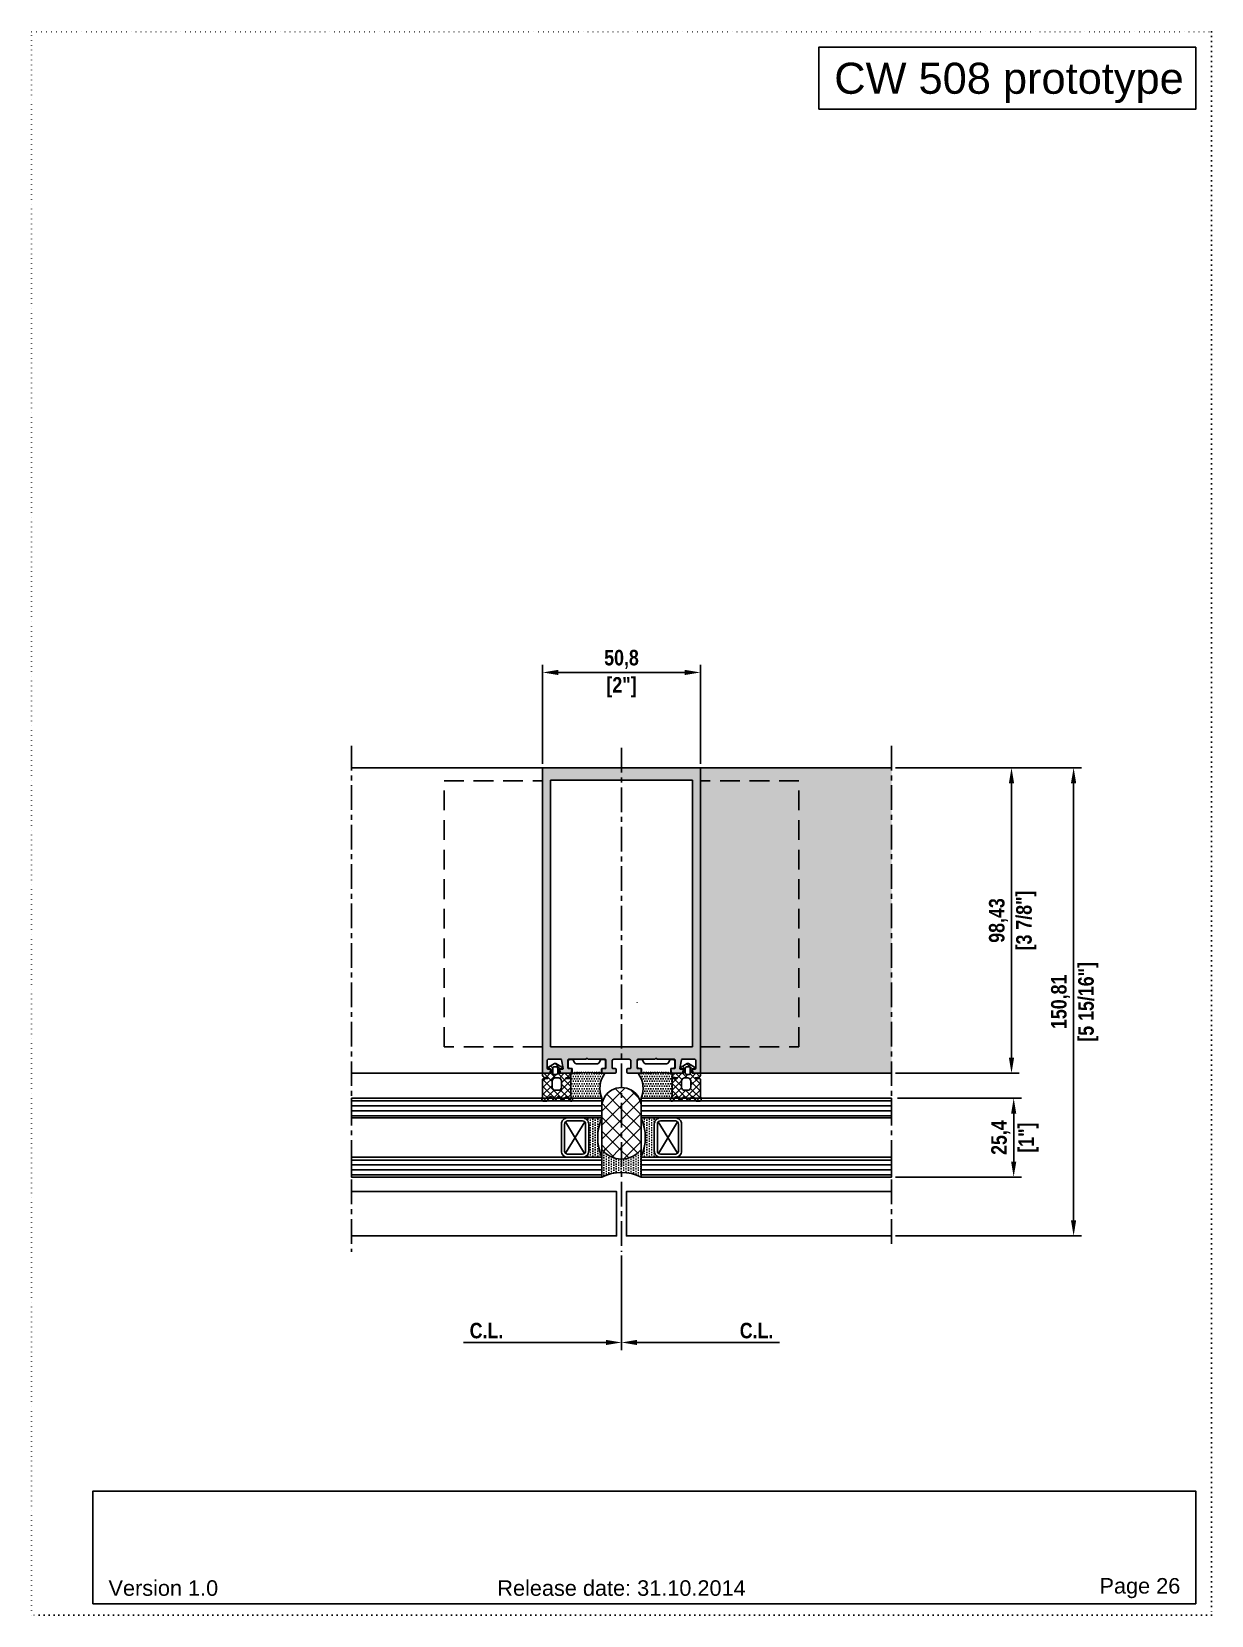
# Model space of a CAD drawing. Header units: millimetres. Extents: x -17234 to -8874, y -2869 to 1211.
# Drawn here: x -11914 to -11534, y -829 to -319 of the extents above; entities that cross this region are included whole.
import ezdxf
from ezdxf.enums import TextEntityAlignment as Align

# ---------------------------------------------------------------- set-up
doc = ezdxf.new("R2010")
doc.units = ezdxf.units.MM
for name, pattern in [('ACAD_ISO07W100', [3, 0, -3]), ('CENTER', [50.8, 31.75, -6.35, 6.35, -6.35]), ('DASHED', [19.05, 12.7, -6.35])]:
    doc.linetypes.add(name, pattern=pattern)
doc.layers.get('Defpoints').update_dxf_attribs({"linetype": 'ACAD_ISO07W100', "true_color": 0x105689})
for name, color, linetype in [('Centerline', 6, 'CENTER'), ('Dim', 5, 'Continuous'), ('Gasket EPDM', 32, 'Continuous'), ('Gasket Silicone', 20, 'Continuous'), ('Glass', 4, 'Continuous'), ('Profile', 1, 'Continuous'), ('Profile View', 9, 'Continuous'), ('Text', 2, 'Continuous')]:
    doc.layers.add(name, color=color, linetype=linetype)
doc.styles.get("Standard").update_dxf_attribs({"font": 'arial.ttf'})
doc.styles.add('TXT', font='techb___.ttf')
doc.dimstyles.new('ISO-25$0', dxfattribs={"dimtxt": 2.5, "dimasz": 2.5, "dimexe": 1.25, "dimexo": 0.625, "dimtad": 1, "dimtxsty": 'TXT', "dimcen": 2.5, "dimclrd": 5, "dimclre": 5, "dimclrt": 2, "dimadec": 0, "dimazin": 0, "dimtfac": 1, "dimtmove": 0, "dimatfit": 3, "dimfxl": 1, "dimarcsym": 0})
pattern_1 = [(0, (-3319.3717, -686.62335), (0.396875, 0.79375), [0, -0.79375])]

msp = doc.modelspace()

# ---------------------------------------------------------------- texts
at = {"layer": 'Text', "color": 1, "ltscale": 0.5}
msp.add_text('CW 508 prototype ', height=10, dxfattribs=at).set_placement((-11539.331, -329.239), align=Align.TOP_RIGHT)
at = {"layer": 'Text', "color": 1, "ltscale": 0.5, "char_height": 5}
for s, width, insert, attachment_point in [('Version 1.0', 35.05, (-11889.578, -820.489), 4), ('Release date: 31.10.2014', 79.71576, (-11724.331, -820.489), 5), ('Page 26', 25.75259, (-11544.331, -820.489), 6)]:
    msp.add_mtext_dynamic_manual_height_columns(s, width=width, gutter_width=12.5, heights=[0], dxfattribs=dict(at, insert=insert, attachment_point=attachment_point))

# ---------------------------------------------------------------- blocks, each defined once
blk = doc.blocks.new('*U102')
at = {"layer": 'Glass', "ltscale": 0.5}
h = blk.add_hatch(dxfattribs=at)
h.set_pattern_fill('ANSI31', color=5, scale=0.5, angle=45)
h.set_pattern_definition([(90, (0, 5.65), (-1.5875, 3e-16), [])])
h.paths.add_polyline_path([(0, 80.65), (6.35, 80.65), (6.35, 0), (0, 0)])
h.paths.add_polyline_path([(25.4, 0), (19.05, 0), (19.05, 80.65), (25.4, 80.65)])
at = {"layer": 'Glass'}
h = blk.add_hatch(dxfattribs=at)
h.set_pattern_fill('DOTS', color=9, scale=0.5)
h.set_pattern_definition([(0, (-1613.78865, -1630.7913), (0.396875, 0.79375), [0, -0.79375])])
h.paths.add_polyline_path([(17.05, 4.2), (8.35, 4.2, -0.414214), (6.35, 6.2), (6.35, 0, -0.20587), (19.05, 0), (19.05, 6.2, -0.414214)])
at = {"layer": 'Defpoints', "linetype": 'ByBlock', "ltscale": 0.5}
for points in [[(0, 80.65), (6.35, 80.65), (6.35, 0), (0, 0)], [(25.4, 0), (19.05, 0), (19.05, 80.65), (25.4, 80.65)]]:
    blk.add_lwpolyline(points, close=True, dxfattribs=at)
at = {"layer": 'Glass'}
for points in [[(0, 80.65), (0, 0), (6.35, 0), (6.35, 80.65)], [(19.05, 80.65), (19.05, 0), (25.4, 0), (25.4, 80.65)]]:
    blk.add_lwpolyline(points, dxfattribs=at)
at = {"layer": 'Glass', "color": 3}
for points in [[(19.05, 6.2), (19.05, 11, 0.414214), (17.05, 13), (8.35, 13, 0.414214), (6.35, 11), (6.35, 6.2, 0.414214), (8.35, 4.2), (17.05, 4.2, 0.414214)], [(18.05, 6.2), (18.05, 11, 0.414214), (17.05, 12), (8.35, 12, 0.414214), (7.35, 11), (7.35, 6.2, 0.414214), (8.35, 5.2), (17.05, 5.2, 0.414214)]]:
    blk.add_lwpolyline(points, format="xyb", close=True, dxfattribs=at)
at = {"layer": 'Glass', "color": 9}
for points in [[(7.64, 5.49), (17.76, 11.71)], [(7.64, 11.71), (17.86, 5.62)]]:
    blk.add_lwpolyline(points, dxfattribs=at)
blk.add_lwpolyline([(6.35, 0, -0.20587), (19.05, 0), (19.05, 6.2, -0.414214), (17.05, 4.2), (8.35, 4.2, -0.414214), (6.35, 6.2)], format="xyb", close=True, dxfattribs=at)
blk = doc.blocks.new('*D75')
at = {"layer": 'Defpoints', "color": 0, "transparency": 16777216}
for p in [(-11637.33, -556.26), (-11598.7, -556.26), (-11637.33, -654.69)]:
    blk.add_point(p, dxfattribs=at)
at = {"layer": 'Dim', "color": 5, "lineweight": -2, "transparency": 16777216}
for p, q in [((-11636.08, -556.26), (-11596.2, -556.26)), ((-11598.7, -649.69), (-11598.7, -561.26)), ((-11636.08, -654.69), (-11596.2, -654.69))]:
    blk.add_line(p, q, dxfattribs=at)
at = {"layer": 'Dim', "color": 5, "transparency": 16777216}
for points in [[(-11599.53, -561.26), (-11597.86, -561.26), (-11598.7, -556.26)], [(-11599.53, -649.69), (-11597.86, -649.69), (-11598.7, -654.69)]]:
    blk.add_solid(points, dxfattribs=at)
at = {"layer": 'Dim', "color": 2, "transparency": 16777216, "char_height": 5, "attachment_point": 5, "rotation": 90, "style": 'TXT'}
for s, insert in [('[3 7/8"]', (-11593.95, -605.47)), ('98,43', (-11602.9, -605.47))]:
    blk.add_mtext(s, dxfattribs=dict(at, insert=insert))
blk = doc.blocks.new('*D76')
at = {"layer": 'Defpoints', "color": 0, "transparency": 16777216}
for p in [(-11637.33, -556.26), (-11578.7, -556.26), (-11637.33, -707.07)]:
    blk.add_point(p, dxfattribs=at)
at = {"layer": 'Dim', "color": 5, "lineweight": -2, "transparency": 16777216}
for p, q in [((-11636.08, -556.26), (-11576.2, -556.26)), ((-11578.7, -702.07), (-11578.7, -561.26)), ((-11636.08, -707.07), (-11576.2, -707.07))]:
    blk.add_line(p, q, dxfattribs=at)
at = {"layer": 'Dim', "color": 5, "transparency": 16777216}
for points in [[(-11579.54, -561.26), (-11577.87, -561.26), (-11578.7, -556.26)], [(-11579.54, -702.07), (-11577.87, -702.07), (-11578.7, -707.07)]]:
    blk.add_solid(points, dxfattribs=at)
at = {"layer": 'Dim', "color": 2, "transparency": 16777216, "char_height": 5, "attachment_point": 5, "rotation": 90, "style": 'TXT'}
for s, insert in [('[5 15/16"]', (-11573.96, -631.67)), ('150,81', (-11582.9, -631.67))]:
    blk.add_mtext(s, dxfattribs=dict(at, insert=insert))
blk = doc.blocks.new('*D79')
at = {"layer": 'Defpoints', "color": 0, "ltscale": 0.5, "transparency": 16777216}
for p in [(-11811.33, -712.16), (-11724.33, -712.16), (-11811.33, -741.36)]:
    blk.add_point(p, dxfattribs=at)
at = {"layer": 'Dim', "color": 5, "lineweight": -2, "ltscale": 0.5, "transparency": 16777216}
for p, q in [((-11724.33, -713.41), (-11724.33, -743.86)), ((-11729.33, -741.36), (-11775.2, -741.36))]:
    blk.add_line(p, q, dxfattribs=at)
at = {"layer": 'Dim', "color": 5, "ltscale": 0.5, "transparency": 16777216}
blk.add_solid([(-11729.33, -740.53), (-11729.33, -742.2), (-11724.33, -741.36)], dxfattribs=at)
at = {"layer": 'Dim', "color": 2, "ltscale": 0.5, "transparency": 16777216, "insert": (-11767.83, -737.57), "char_height": 5, "attachment_point": 5, "style": 'TXT'}
blk.add_mtext('C.L.', dxfattribs=at)
blk = doc.blocks.new('*D77')
at = {"layer": 'Defpoints', "color": 0, "ltscale": 0.5, "transparency": 16777216}
for p in [(-11724.33, -712.16), (-11637.33, -712.16), (-11637.33, -741.36)]:
    blk.add_point(p, dxfattribs=at)
at = {"layer": 'Dim', "color": 5, "lineweight": -2, "ltscale": 0.5, "transparency": 16777216}
for p, q in [((-11724.33, -713.41), (-11724.33, -743.86)), ((-11719.33, -741.36), (-11673.46, -741.36))]:
    blk.add_line(p, q, dxfattribs=at)
at = {"layer": 'Dim', "color": 5, "ltscale": 0.5, "transparency": 16777216}
blk.add_solid([(-11719.33, -740.53), (-11719.33, -742.2), (-11724.33, -741.36)], dxfattribs=at)
at = {"layer": 'Dim', "color": 2, "ltscale": 0.5, "transparency": 16777216, "insert": (-11680.83, -737.57), "char_height": 5, "attachment_point": 5, "style": 'TXT'}
blk.add_mtext('C.L.', dxfattribs=at)
blk = doc.blocks.new('*D80')
at = {"layer": 'Defpoints', "color": 0, "transparency": 16777216}
for p in [(-11636.63, -662.69), (-11637.33, -688.09), (-11598, -688.09)]:
    blk.add_point(p, dxfattribs=at)
at = {"layer": 'Dim', "color": 5, "lineweight": -2, "transparency": 16777216}
for p, q in [((-11635.38, -662.69), (-11595.5, -662.69)), ((-11598, -667.69), (-11598, -683.09)), ((-11636.08, -688.09), (-11595.5, -688.09))]:
    blk.add_line(p, q, dxfattribs=at)
at = {"layer": 'Dim', "color": 5, "transparency": 16777216}
for points in [[(-11598.83, -667.69), (-11597.16, -667.69), (-11598, -662.69)], [(-11598.83, -683.09), (-11597.16, -683.09), (-11598, -688.09)]]:
    blk.add_solid(points, dxfattribs=at)
at = {"layer": 'Dim', "color": 2, "transparency": 16777216, "char_height": 5, "attachment_point": 5, "rotation": 90, "style": 'TXT'}
for s, insert in [('25,4', (-11602.18, -675.39)), ('[1"]', (-11593.25, -675.39))]:
    blk.add_mtext(s, dxfattribs=dict(at, insert=insert))
blk = doc.blocks.new('*D78')
at = {"layer": 'Defpoints', "color": 0, "transparency": 16777216}
for p in [(-11698.93, -525.59), (-11749.73, -556.26), (-11698.93, -556.26)]:
    blk.add_point(p, dxfattribs=at)
at = {"layer": 'Dim', "color": 5, "lineweight": -2, "transparency": 16777216}
for p, q in [((-11749.73, -555.01), (-11749.73, -523.09)), ((-11698.93, -555.01), (-11698.93, -523.09)), ((-11744.73, -525.59), (-11703.93, -525.59))]:
    blk.add_line(p, q, dxfattribs=at)
at = {"layer": 'Dim', "color": 5, "transparency": 16777216}
for points in [[(-11744.73, -524.76), (-11744.73, -526.42), (-11749.73, -525.59)], [(-11703.93, -524.76), (-11703.93, -526.42), (-11698.93, -525.59)]]:
    blk.add_solid(points, dxfattribs=at)
at = {"layer": 'Dim', "color": 2, "transparency": 16777216, "char_height": 5, "attachment_point": 5, "style": 'TXT'}
for s, insert in [('50,8', (-11724.33, -521.39)), ('[2"]', (-11724.33, -530.34))]:
    blk.add_mtext(s, dxfattribs=dict(at, insert=insert))
blk = doc.blocks.new('GG - 02')
at = {"layer": 'Gasket EPDM', "ltscale": 0.5}
h = blk.add_hatch(dxfattribs=at)
h.set_pattern_fill('ANSI37', color=5, scale=0.5, style=0)
h.set_pattern_definition([(45, (16923.136, 516.2586), (-1.12253202, 1.12253202), []), (135, (16923.136, 516.2586), (-1.12253202, -1.12253202), [])])
edge = h.paths.add_edge_path(flags=16)
edge.add_arc((-2.46, -4.83), 1, -90, 0, ccw=False)
edge.add_line((-2.46, -5.83), (-4.47, -5.83))
edge.add_arc((-4.47, -4.83), 1, 180, 270, ccw=False)
edge.add_line((-5.47, -4.83), (-5.47, -3.8))
edge.add_arc((-4.47, -3.8), 1, 90, 180, ccw=False)
edge.add_line((-4.47, -2.8), (-2.46, -2.8))
edge.add_arc((-2.46, -3.8), 1, 0, 90, ccw=False)
edge.add_line((-1.46, -3.8), (-1.46, -4.83))
edge = h.paths.add_edge_path()
edge.add_arc((-8, -7.46), 0.5, 300, 420)
edge.add_line((-7.75, -7.03), (-8.48, -6.6))
edge.add_arc((-8.23, -6.17), 0.5, 120, 240, ccw=False)
edge.add_line((-8.48, -5.74), (-7.75, -5.31))
edge.add_arc((-8, -4.88), 0.5, 300, 420)
edge.add_line((-7.75, -4.45), (-8.48, -4.03))
edge.add_arc((-8.23, -3.59), 0.5, 120, 240, ccw=False)
edge.add_line((-8.48, -3.16), (-7.75, -2.74))
edge.add_arc((-8, -2.3), 0.5, 300, 420)
edge.add_line((-7.75, -1.87), (-8.87, -1.22))
edge.add_arc((-8.75, -1), 0.25, 180, 240, ccw=False)
edge.add_line((-9, -1), (-9, 0))
edge.add_arc((-8.5, 0), 0.5, 75, 180, ccw=False)
edge.add_line((-8.37, 0.48), (-7.53, 0.26))
edge.add_arc((-7.47, 0.5), 0.25, 255, 270)
edge.add_line((-7.47, 0.25), (-1.91, 0.25))
edge.add_arc((-1.91, 0), 0.25, 0, 90, ccw=False)
edge.add_line((-1.66, 0), (-1.66, -1.36))
edge.add_arc((-1.56, -1.36), 0.1, 180, 350)
edge.add_line((-1.46, -1.37), (-1.24, -0.16))
edge.add_arc((-0.75, -0.25), 0.5, 90, 170, ccw=False)
edge.add_line((-0.75, 0.25), (-0.25, 0.25))
edge.add_arc((-0.25, 0), 0.25, 0, 90, ccw=False)
edge.add_line((0, 0), (0, -2.25))
edge.add_arc((0.25, -2.25), 0.25, 180, 270)
edge.add_line((0.25, -2.5), (1.2, -2.5))
edge.add_arc((1.2, -2.24), 0.258, 269.7084, 358.2435)
edge.add_line((1.46, -2.25), (1.46, -1.8))
edge.add_arc((1.76, -1.8), 0.3, 30, 180, ccw=False)
edge.add_line((2.02, -1.65), (3.12, -3.55))
edge.add_arc((2.69, -3.8), 0.5, -30, 30, ccw=False)
edge.add_line((3.12, -4.05), (2.02, -5.95))
edge.add_arc((1.76, -5.8), 0.3, 180, 330, ccw=False)
edge.add_line((1.46, -5.8), (1.46, -5.35))
edge.add_arc((1.2, -5.36), 0.258, 1.7565, 90.2916)
edge.add_line((1.2, -5.1), (0.25, -5.1))
edge.add_arc((0.25, -5.35), 0.25, 90, 180)
edge.add_line((0, -5.35), (0, -8.63))
edge.add_arc((-0.25, -8.63), 0.25, -90, 0, ccw=False)
edge.add_line((-0.25, -8.88), (-0.75, -8.88))
edge.add_arc((-0.75, -8.38), 0.5, 190, 270, ccw=False)
edge.add_line((-1.24, -8.46), (-1.46, -7.25))
edge.add_arc((-1.56, -7.27), 0.1, 10, 180)
edge.add_line((-1.66, -7.27), (-1.66, -8.63))
edge.add_arc((-1.91, -8.63), 0.25, -90, 0, ccw=False)
edge.add_line((-1.91, -8.88), (-7.32, -8.88))
edge.add_arc((-7.32, -9.38), 0.5, 90, 120)
edge.add_line((-7.57, -8.94), (-8.25, -9.33))
edge.add_arc((-8.5, -8.9), 0.5, 120, 300, ccw=False)
edge.add_line((-8.75, -8.47), (-7.75, -7.89))
edge = h.paths.add_edge_path(flags=16)
edge.add_arc((1.62, -4.1), 0.5, -90, 0, ccw=False)
edge.add_line((1.62, -4.6), (0.11, -4.6))
edge.add_arc((0.11, -4.1), 0.5, 180, 270, ccw=False)
edge.add_line((-0.39, -4.1), (-0.39, -3.5))
edge.add_arc((0.11, -3.5), 0.5, 90, 180, ccw=False)
edge.add_line((0.11, -3), (1.62, -3))
edge.add_arc((1.62, -3.5), 0.5, 0, 90, ccw=False)
edge.add_line((2.12, -3.5), (2.12, -4.1))
for points in [[(-7.75, -7.89, 0.57735), (-7.75, -7.03), (-8.48, -6.6, -0.57735), (-8.48, -5.74), (-7.75, -5.31, 0.57735), (-7.75, -4.45), (-8.48, -4.03, -0.57735), (-8.48, -3.16), (-7.75, -2.74, 0.57735), (-7.75, -1.87), (-8.87, -1.22, -0.267949), (-9, -1), (-9, 0), (-9, 0, -0.493145), (-8.37, 0.48), (-7.53, 0.26, 0.065543), (-7.47, 0.25), (-1.91, 0.25, -0.414214), (-1.66, 0), (-1.66, -1.36, 0.916331), (-1.46, -1.37), (-1.24, -0.16, -0.36397), (-0.75, 0.25), (-0.25, 0.25, -0.414214), (0, 0), (0, -2.25, 0.414214), (0.25, -2.5), (1.2, -2.5, 0.406745), (1.46, -2.25), (1.46, -1.8, -0.767327), (2.02, -1.65), (3.12, -3.55, -0.267949), (3.12, -4.05), (2.02, -5.95, -0.767327), (1.46, -5.8), (1.46, -5.35, 0.406745), (1.2, -5.1), (0.25, -5.1, 0.414214), (0, -5.35), (0, -8.63, -0.414214), (-0.25, -8.88), (-0.75, -8.88, -0.36397), (-1.24, -8.46), (-1.46, -7.25, 0.916331), (-1.66, -7.27), (-1.66, -8.63, -0.414214), (-1.91, -8.88), (-7.32, -8.88, 0.131652), (-7.57, -8.94), (-8.25, -9.33, -1), (-8.75, -8.47), (-8.75, -8.47)], [(-1.46, -4.83, -0.414214), (-2.46, -5.83), (-4.47, -5.83, -0.414214), (-5.47, -4.83), (-5.47, -3.8, -0.414214), (-4.47, -2.8), (-2.46, -2.8, -0.414214), (-1.46, -3.8)], [(2.12, -4.1, -0.414214), (1.62, -4.6), (0.11, -4.6, -0.414214), (-0.39, -4.1), (-0.39, -3.5, -0.414214), (0.11, -3), (1.62, -3, -0.414214), (2.12, -3.5)]]:
    blk.add_lwpolyline(points, format="xyb", close=True, dxfattribs=at)

# ---------------------------------------------------------------- dimensions: what is measured, and where the dimension line sits
at = {"layer": 'Dim'}
dim = msp.add_linear_dim(base=(-11698.931, -525.59), p1=(-11749.731, -556.261), p2=(-11698.931, -556.261), dimstyle='ISO-25$0', override={"dimscale": 2, "dimpost": '\\X'}, dxfattribs=at)
dim.commit()
dim.dimension.update_dxf_attribs({"geometry": '*D78', "text_midpoint": (-11724.331, -525.59)})
for base, p1, p2, picture, middle in [((-11598.695063907, -556.260684122), (-11637.330557101, -654.685684122), (-11637.330557101, -556.260684122), '*D75', (-11598.695063907, -605.473184122)), ((-11578.703, -556.261), (-11637.331, -707.073), (-11637.331, -556.261), '*D76', (-11578.703, -631.667)), ((-11597.995, -688.086), (-11636.631, -662.686), (-11637.331, -688.086), '*D80', (-11597.995, -675.386))]:
    dim = msp.add_linear_dim(base=base, p1=p1, p2=p2, angle=90, dimstyle='ISO-25$0', override={"dimscale": 2, "dimpost": '\\X'}, dxfattribs=at)
    dim.commit()
    dim.dimension.update_dxf_attribs({"geometry": picture, "text_midpoint": middle})
at = {"layer": 'Dim', "ltscale": 0.5}
for base, p2, picture, middle in [((-11811.331, -741.364), (-11811.331, -712.161), '*D79', (-11767.831, -737.567)), ((-11637.331, -741.364), (-11637.331, -712.161), '*D77', (-11680.831, -737.567))]:
    dim = msp.add_linear_dim(base=base, p1=(-11724.331, -712.161), p2=p2, angle=180, text='C.L.', dimstyle='ISO-25$0', override={"dimscale": 2, "dimpost": '\\X', "dimse2": 1, "dimsd2": 1}, dxfattribs=at)
    dim.commit()
    dim.dimension.update_dxf_attribs({"geometry": picture, "text_midpoint": middle})

# ---------------------------------------------------------------- hatches: boundary and pattern name
at = {"layer": 'Gasket Silicone', "ltscale": 0.5}
h = msp.add_hatch(color=1, dxfattribs=at)
h.dxf.hatch_style = 1
edge = h.paths.add_edge_path()
edge.add_line((-11717.981, -654.436), (-11717.981, -653.436))
edge.add_arc((-11718.231, -653.436), 0.25, 0, 90)
edge.add_line((-11718.231, -653.186), (-11719.081, -653.186))
edge.add_arc((-11719.081, -652.936), 0.25, 180, 270, ccw=False)
edge.add_line((-11719.331, -652.936), (-11719.331, -650.436))
edge.add_arc((-11719.081, -650.436), 0.25, 90, 180, ccw=False)
edge.add_line((-11719.081, -650.186), (-11713.572, -650.186))
edge.add_arc((-11713.572, -649.936), 0.25, 269.99321, 270.00677)
edge.add_line((-11713.572, -650.186), (-11713.218, -649.832))
edge.add_line((-11713.218, -649.832), (-11712.864, -650.186))
edge.add_line((-11712.864, -650.186), (-11707.281, -650.186))
edge.add_arc((-11707.281, -650.436), 0.25, 0, 90, ccw=False)
edge.add_line((-11707.031, -650.436), (-11707.031, -652.936))
edge.add_arc((-11707.281, -652.936), 0.25, -90, 0, ccw=False)
edge.add_line((-11707.281, -653.186), (-11708.234, -653.186))
edge.add_arc((-11708.234, -653.436), 0.25, 90.00004, 194.99997)
edge.add_line((-11708.476, -653.5), (-11708.208, -654.5))
edge.add_arc((-11707.966, -654.436), 0.25, 194.99997, 232.5)
edge.add_arc((-11707.966, -654.436), 0.25, 232.5, 270)
edge.add_line((-11707.966, -654.686), (-11704.945, -654.686))
edge.add_arc((-11704.945, -654.436), 0.25, 270, 345)
edge.add_line((-11704.703, -654.5), (-11704.489, -653.7))
edge.add_arc((-11704.731, -653.636), 0.25, 345, 450)
edge.add_line((-11704.731, -653.386), (-11705.281, -653.386))
edge.add_arc((-11705.281, -653.136), 0.25, 170, 270, ccw=False)
edge.add_line((-11705.527, -653.092), (-11705.051, -650.392))
edge.add_arc((-11704.804, -650.436), 0.25, 90, 170, ccw=False)
edge.add_line((-11704.804, -650.186), (-11700.681, -650.186))
edge.add_arc((-11700.681, -650.436), 0.25, 0, 90, ccw=False)
edge.add_line((-11700.431, -650.436), (-11700.431, -653.136))
edge.add_arc((-11700.681, -653.136), 0.25, 270, 360, ccw=False)
edge.add_line((-11700.681, -653.386), (-11701.231, -653.386))
edge.add_arc((-11701.231, -653.636), 0.25, 90, 195)
edge.add_line((-11701.472, -653.7), (-11701.258, -654.5))
edge.add_arc((-11701.016, -654.436), 0.25, 195, 270)
edge.add_line((-11701.016, -654.686), (-11699.181, -654.686))
edge.add_arc((-11699.181, -654.436), 0.25, 270, 360)
edge.add_line((-11698.931, -654.436), (-11698.931, -556.511))
edge.add_arc((-11699.181, -556.511), 0.25, 0, 90)
edge.add_line((-11699.181, -556.261), (-11749.481, -556.261))
edge.add_arc((-11749.481, -556.511), 0.25, 90, 180)
edge.add_line((-11749.731, -556.511), (-11749.731, -654.436))
edge.add_arc((-11749.481, -654.436), 0.25, 180, 270)
edge.add_line((-11749.481, -654.686), (-11747.645, -654.686))
edge.add_arc((-11747.645, -654.436), 0.25, 270, 345)
edge.add_line((-11747.403, -654.5), (-11747.189, -653.7))
edge.add_arc((-11747.431, -653.636), 0.25, 345, 450)
edge.add_line((-11747.431, -653.386), (-11747.981, -653.386))
edge.add_arc((-11747.981, -653.136), 0.25, 180, 270, ccw=False)
edge.add_line((-11748.231, -653.136), (-11748.231, -650.436))
edge.add_arc((-11747.981, -650.436), 0.25, 90, 180, ccw=False)
edge.add_line((-11747.981, -650.186), (-11743.857, -650.186))
edge.add_arc((-11743.857, -650.436), 0.25, 10, 90, ccw=False)
edge.add_line((-11743.61, -650.392), (-11743.134, -653.092))
edge.add_arc((-11743.381, -653.136), 0.25, -90, 10, ccw=False)
edge.add_line((-11743.381, -653.386), (-11743.931, -653.386))
edge.add_arc((-11743.931, -653.636), 0.25, 90, 195)
edge.add_line((-11744.172, -653.7), (-11743.958, -654.5))
edge.add_arc((-11743.716, -654.436), 0.25, 195, 270)
edge.add_line((-11743.716, -654.686), (-11740.795, -654.686))
edge.add_arc((-11740.795, -654.436), 0.25, 270, 345.00113)
edge.add_line((-11740.553, -654.5), (-11740.286, -653.5))
edge.add_arc((-11740.527, -653.436), 0.25, 345.00117, 449.99997)
edge.add_line((-11740.527, -653.186), (-11741.381, -653.186))
edge.add_arc((-11741.381, -652.936), 0.25, 225, 269.99997, ccw=False)
edge.add_arc((-11741.381, -652.936), 0.25, 180, 225, ccw=False)
edge.add_line((-11741.631, -652.936), (-11741.631, -650.436))
edge.add_arc((-11741.381, -650.436), 0.25, 90, 180, ccw=False)
edge.add_line((-11741.381, -650.186), (-11735.797, -650.186))
edge.add_line((-11735.797, -650.186), (-11735.443, -649.832))
edge.add_line((-11735.443, -649.832), (-11735.09, -650.186))
edge.add_arc((-11735.09, -649.936), 0.25, 269.98645, 270)
edge.add_line((-11735.09, -650.186), (-11729.581, -650.186))
edge.add_arc((-11729.581, -650.436), 0.25, 0, 90, ccw=False)
edge.add_line((-11729.331, -650.436), (-11729.331, -652.936))
edge.add_arc((-11729.581, -652.936), 0.25, -90, 0, ccw=False)
edge.add_line((-11729.581, -653.186), (-11730.431, -653.186))
edge.add_arc((-11730.431, -653.436), 0.25, 90, 180)
edge.add_line((-11730.681, -653.436), (-11730.681, -654.436))
edge.add_arc((-11730.431, -654.436), 0.25, 180, 270)
edge.add_line((-11730.431, -654.686), (-11726.514, -654.686))
edge.add_arc((-11726.514, -654.186), 0.5, 270, 360)
edge.add_line((-11726.014, -654.186), (-11726.014, -653.436))
edge.add_arc((-11726.264, -653.436), 0.25, 0, 90)
edge.add_line((-11726.264, -653.186), (-11727.081, -653.186))
edge.add_arc((-11727.081, -652.936), 0.25, 180, 270, ccw=False)
edge.add_line((-11727.331, -652.936), (-11727.331, -650.686))
edge.add_arc((-11726.831, -650.686), 0.5, 90, 180, ccw=False)
edge.add_line((-11726.831, -650.186), (-11721.831, -650.186))
edge.add_arc((-11721.831, -650.686), 0.5, 0, 90, ccw=False)
edge.add_line((-11721.331, -650.686), (-11721.331, -652.936))
edge.add_arc((-11721.581, -652.936), 0.25, -90, 0, ccw=False)
edge.add_line((-11721.581, -653.186), (-11722.397, -653.186))
edge.add_arc((-11722.397, -653.436), 0.25, 90, 180)
edge.add_line((-11722.647, -653.436), (-11722.647, -654.186))
edge.add_arc((-11722.147, -654.186), 0.5, 180, 270)
edge.add_line((-11722.147, -654.686), (-11718.231, -654.686))
edge.add_arc((-11718.231, -654.436), 0.25, 270, 360)
edge = h.paths.add_edge_path(flags=16)
edge.add_arc((-11701.681, -645.936), 0.25, 270, 360)
edge.add_line((-11701.431, -645.936), (-11701.431, -560.511))
edge.add_arc((-11701.681, -560.511), 0.25, 0, 90)
edge.add_line((-11701.681, -560.261), (-11746.981, -560.261))
edge.add_arc((-11746.981, -560.511), 0.25, 90, 180)
edge.add_line((-11747.231, -560.511), (-11747.231, -645.936))
edge.add_arc((-11746.981, -645.936), 0.25, 180, 270)
edge.add_line((-11746.981, -646.186), (-11701.681, -646.186))
edge = h.paths.add_edge_path()
edge.add_line((-11637.331, -654.686), (-11698.931, -654.686))
edge.add_line((-11698.931, -654.686), (-11698.931, -556.261))
edge.add_line((-11698.931, -556.261), (-11637.331, -556.261))
h = msp.add_hatch(dxfattribs=at)
h.set_pattern_fill('DOTS', color=256, scale=0.5)
h.set_pattern_definition(pattern_1)
edge = h.paths.add_edge_path()
edge.add_line((-11735.491, -654.686), (-11735.844, -654.332))
edge.add_line((-11735.844, -654.332), (-11736.198, -654.686))
edge.add_line((-11736.198, -654.686), (-11736.552, -654.332))
edge.add_line((-11736.552, -654.332), (-11736.905, -654.686))
edge.add_line((-11736.905, -654.686), (-11737.259, -654.332))
edge.add_line((-11737.259, -654.332), (-11737.612, -654.686))
edge.add_line((-11737.612, -654.686), (-11737.966, -654.332))
edge.add_line((-11737.966, -654.332), (-11738.319, -654.686))
edge.add_line((-11738.319, -654.686), (-11738.673, -654.332))
edge.add_line((-11738.673, -654.332), (-11739.026, -654.686))
edge.add_line((-11739.026, -654.686), (-11739.38, -654.332))
edge.add_line((-11739.38, -654.332), (-11739.734, -654.686))
edge.add_line((-11739.734, -654.686), (-11739.951, -654.686))
edge.add_line((-11739.951, -654.686), (-11740.853, -654.686))
edge.add_arc((-11740.853, -654.936), 0.25, 0, 90, ccw=False)
edge.add_line((-11740.603, -654.936), (-11740.603, -662.009))
edge.add_arc((-11740.103, -662.009), 0.5, 180, 210)
edge.add_line((-11740.536, -662.259), (-11740.29, -662.686))
edge.add_line((-11740.29, -662.686), (-11730.68, -662.686))
edge.add_arc((-11723.005, -659.554), 8.289, 144.03485, 202.19769, ccw=False)
edge.add_line((-11729.714, -654.686), (-11731.248, -654.686))
edge.add_line((-11731.248, -654.686), (-11731.602, -654.332))
edge.add_line((-11731.602, -654.332), (-11731.955, -654.686))
edge.add_line((-11731.955, -654.686), (-11732.309, -654.332))
edge.add_line((-11732.309, -654.332), (-11732.662, -654.686))
edge.add_line((-11732.662, -654.686), (-11733.016, -654.332))
edge.add_line((-11733.016, -654.332), (-11733.37, -654.686))
edge.add_line((-11733.37, -654.686), (-11733.723, -654.332))
edge.add_line((-11733.723, -654.332), (-11734.077, -654.686))
edge.add_line((-11734.077, -654.686), (-11734.43, -654.332))
edge.add_line((-11734.43, -654.332), (-11734.784, -654.686))
edge.add_line((-11734.784, -654.686), (-11735.137, -654.332))
edge.add_line((-11735.137, -654.332), (-11735.491, -654.686))
h = msp.add_hatch(dxfattribs=at)
h.set_pattern_fill('DOTS', color=256, scale=0.5)
h.set_pattern_definition(pattern_1)
edge = h.paths.add_edge_path()
edge.add_line((-11713.17, -654.686), (-11712.817, -654.332))
edge.add_line((-11712.817, -654.332), (-11712.463, -654.686))
edge.add_line((-11712.463, -654.686), (-11712.11, -654.332))
edge.add_line((-11712.11, -654.332), (-11711.756, -654.686))
edge.add_line((-11711.756, -654.686), (-11711.402, -654.332))
edge.add_line((-11711.402, -654.332), (-11711.049, -654.686))
edge.add_line((-11711.049, -654.686), (-11710.695, -654.332))
edge.add_line((-11710.695, -654.332), (-11710.342, -654.686))
edge.add_line((-11710.342, -654.686), (-11709.988, -654.332))
edge.add_line((-11709.988, -654.332), (-11709.635, -654.686))
edge.add_line((-11709.635, -654.686), (-11709.281, -654.332))
edge.add_line((-11709.281, -654.332), (-11708.928, -654.686))
edge.add_line((-11708.928, -654.686), (-11708.71, -654.686))
edge.add_line((-11708.71, -654.686), (-11707.808, -654.686))
edge.add_arc((-11707.808, -654.936), 0.25, 90, 180)
edge.add_line((-11708.058, -654.936), (-11708.058, -662.009))
edge.add_arc((-11708.558, -662.009), 0.5, 330, 360, ccw=False)
edge.add_line((-11708.125, -662.259), (-11708.371, -662.686))
edge.add_line((-11708.371, -662.686), (-11717.981, -662.686))
edge.add_arc((-11725.656, -659.554), 8.289, 337.80231, 395.96515)
edge.add_line((-11718.947, -654.686), (-11717.413, -654.686))
edge.add_line((-11717.413, -654.686), (-11717.059, -654.332))
edge.add_line((-11717.059, -654.332), (-11716.706, -654.686))
edge.add_line((-11716.706, -654.686), (-11716.352, -654.332))
edge.add_line((-11716.352, -654.332), (-11715.999, -654.686))
edge.add_line((-11715.999, -654.686), (-11715.645, -654.332))
edge.add_line((-11715.645, -654.332), (-11715.292, -654.686))
edge.add_line((-11715.292, -654.686), (-11714.938, -654.332))
edge.add_line((-11714.938, -654.332), (-11714.584, -654.686))
edge.add_line((-11714.584, -654.686), (-11714.231, -654.332))
edge.add_line((-11714.231, -654.332), (-11713.877, -654.686))
edge.add_line((-11713.877, -654.686), (-11713.524, -654.332))
edge.add_line((-11713.524, -654.332), (-11713.17, -654.686))
h = msp.add_hatch(dxfattribs=at)
h.set_pattern_fill('ANSI37', color=256, angle=90)
h.set_pattern_definition([(135, (-10683.1896, 5189.527), (-2.245064, -2.245064), []), (225, (-10683.1896, 5189.527), (2.245064, -2.245064), [])])
edge = h.paths.add_edge_path()
edge.add_line((-11730.681, -679.224), (-11730.681, -665.861))
edge.add_arc((-11724.331, -665.615), 6.355, -2.21894, 182.21894, ccw=False)
edge.add_line((-11717.981, -665.861), (-11717.981, -679.224))
edge.add_arc((-11724.331, -674.197), 8.099, 218.3678, 321.6322, ccw=False)
h = msp.add_hatch(dxfattribs=at)
h.set_pattern_fill('DOTS', color=256, scale=0.5, angle=90)
h.set_pattern_definition([(90, (-10875.1341, -1504.6485), (-0.79375, 0.396875), [0, -0.79375])])
edge = h.paths.add_edge_path()
edge.add_arc((-11724.331, -701.099), 14.48, 63.98923, 116.01077, ccw=False)
edge.add_line((-11717.981, -688.086), (-11717.981, -679.221))
edge.add_arc((-11724.332, -674.2), 8.096, 218.35885, 321.66999, ccw=False)
edge.add_line((-11730.681, -679.224), (-11730.681, -688.086))

# ---------------------------------------------------------------- linework, layer by layer
at = {"layer": 'Centerline', "ltscale": 0.25}
for points in [[(-11811.331, -549.236), (-11811.331, -712.161)], [(-11724.331, -549.911), (-11724.331, -712.161)], [(-11637.331, -549.236), (-11637.331, -711.136)]]:
    msp.add_lwpolyline(points, dxfattribs=at)
at = {"layer": 'Defpoints', "color": 1, "ltscale": 0.5}
msp.add_lwpolyline([(-11914.331, -319.239), (-11534.331, -319.239), (-11534.331, -829.239), (-11914.331, -829.239), (-11914.331, -319.239)], dxfattribs=at)
at = {"layer": 'Gasket EPDM', "color": 1, "ltscale": 0.5}
msp.add_lwpolyline([(-11719.244, -631.914), (-11719.244, -631.77)], dxfattribs=at)
at = {"layer": 'Gasket Silicone', "ltscale": 0.5}
for points in [[(-11729.714, -654.686), (-11731.248, -654.686), (-11731.602, -654.332), (-11731.955, -654.686), (-11732.309, -654.332), (-11732.662, -654.686), (-11733.016, -654.332), (-11733.37, -654.686), (-11733.723, -654.332), (-11734.077, -654.686), (-11734.43, -654.332), (-11734.784, -654.686), (-11735.137, -654.332), (-11735.491, -654.686), (-11735.844, -654.332), (-11736.198, -654.686), (-11736.552, -654.332), (-11736.905, -654.686), (-11737.259, -654.332), (-11737.612, -654.686), (-11737.966, -654.332), (-11738.319, -654.686), (-11738.673, -654.332), (-11739.026, -654.686), (-11739.38, -654.332), (-11739.734, -654.686), (-11739.951, -654.686), (-11740.853, -654.686, -0.4142136), (-11740.603, -654.936), (-11740.603, -662.009, 0.1316525), (-11740.536, -662.259), (-11740.29, -662.686), (-11730.68, -662.686, -0.2593758)], [(-11718.947, -654.686), (-11717.413, -654.686), (-11717.059, -654.332), (-11716.706, -654.686), (-11716.352, -654.332), (-11715.999, -654.686), (-11715.645, -654.332), (-11715.292, -654.686), (-11714.938, -654.332), (-11714.584, -654.686), (-11714.231, -654.332), (-11713.877, -654.686), (-11713.524, -654.332), (-11713.17, -654.686), (-11712.817, -654.332), (-11712.463, -654.686), (-11712.11, -654.332), (-11711.756, -654.686), (-11711.402, -654.332), (-11711.049, -654.686), (-11710.695, -654.332), (-11710.342, -654.686), (-11709.988, -654.332), (-11709.635, -654.686), (-11709.281, -654.332), (-11708.928, -654.686), (-11708.71, -654.686), (-11707.808, -654.686, 0.4142136), (-11708.058, -654.936), (-11708.058, -662.009, -0.1316525), (-11708.125, -662.259), (-11708.371, -662.686), (-11717.981, -662.686, 0.2593758)], [(-11730.681, -688.086, -0.2309672), (-11717.981, -688.086), (-11717.981, -679.221, -0.4840173), (-11730.681, -679.224)]]:
    msp.add_lwpolyline(points, format="xyb", close=True, dxfattribs=at)
msp.add_lwpolyline([(-11730.681, -679.224), (-11730.681, -665.861, -1.0394976), (-11717.981, -665.861), (-11717.981, -679.224, -0.4837656), (-11730.681, -679.224, -0.0016778)], format="xyb", dxfattribs=at)
at = {"layer": 'Profile', "color": 9, "ltscale": 0.5}
for points in [[(-11717.981, -654.436), (-11717.981, -653.436, 0.4142136), (-11718.231, -653.186), (-11719.081, -653.186, -0.4142136), (-11719.331, -652.936), (-11719.331, -650.436, -0.4142136), (-11719.081, -650.186), (-11713.572, -650.186, 0.0000591), (-11713.572, -650.186), (-11713.218, -649.832), (-11712.864, -650.186), (-11707.281, -650.186, -0.4142136), (-11707.031, -650.436), (-11707.031, -652.936, -0.4142136), (-11707.281, -653.186), (-11708.234, -653.186, 0.4931451), (-11708.476, -653.5), (-11708.208, -654.5, 0.1651008), (-11708.118, -654.634, 0.1651007), (-11707.966, -654.686), (-11704.945, -654.686, 0.3394543), (-11704.703, -654.5), (-11704.489, -653.7, 0.4931454), (-11704.731, -653.386), (-11705.281, -653.386, -0.4663077), (-11705.527, -653.092), (-11705.051, -650.392, -0.3639702), (-11704.804, -650.186), (-11700.681, -650.186, -0.4142136), (-11700.431, -650.436), (-11700.431, -653.136, -0.4142136), (-11700.681, -653.386), (-11701.231, -653.386, 0.4931454), (-11701.472, -653.7), (-11701.258, -654.5, 0.3394543), (-11701.016, -654.686), (-11699.181, -654.686, 0.4142136), (-11698.931, -654.436), (-11698.931, -556.511, 0.4142136), (-11699.181, -556.261), (-11699.181, -556.261), (-11749.481, -556.261, 0.4142136), (-11749.731, -556.511), (-11749.731, -654.436, 0.4142136), (-11749.481, -654.686), (-11747.645, -654.686, 0.3394543), (-11747.403, -654.5), (-11747.189, -653.7, 0.4931454), (-11747.431, -653.386), (-11747.981, -653.386, -0.4142136), (-11748.231, -653.136), (-11748.231, -650.436, -0.4142136), (-11747.981, -650.186), (-11743.857, -650.186, -0.3639702), (-11743.61, -650.392), (-11743.134, -653.092, -0.4663077), (-11743.381, -653.386), (-11743.931, -653.386, 0.4931454), (-11744.172, -653.7), (-11743.958, -654.5, 0.3394543), (-11743.716, -654.686), (-11740.795, -654.686, 0.3394597), (-11740.553, -654.5), (-11740.286, -653.5, 0.4931389), (-11740.527, -653.186), (-11741.381, -653.186, -0.1989122), (-11741.557, -653.112, -0.1989124), (-11741.631, -652.936), (-11741.631, -650.436, -0.4142136), (-11741.381, -650.186), (-11735.797, -650.186), (-11735.443, -649.832), (-11735.09, -650.186, 0.0000591), (-11735.09, -650.186), (-11729.581, -650.186, -0.4142136), (-11729.331, -650.436), (-11729.331, -652.936, -0.4142136), (-11729.581, -653.186), (-11730.431, -653.186, 0.4142136), (-11730.681, -653.436), (-11730.681, -654.436, 0.4142136), (-11730.431, -654.686), (-11726.514, -654.686, 0.4142136), (-11726.014, -654.186), (-11726.014, -653.436, 0.4142136), (-11726.264, -653.186), (-11727.081, -653.186, -0.4142136), (-11727.331, -652.936), (-11727.331, -650.686, -0.4142136), (-11726.831, -650.186), (-11721.831, -650.186, -0.4142136), (-11721.331, -650.686), (-11721.331, -652.936, -0.4142136), (-11721.581, -653.186), (-11722.397, -653.186, 0.4142136), (-11722.647, -653.436), (-11722.647, -654.186, 0.4142136), (-11722.147, -654.686), (-11718.231, -654.686, 0.4142136)], [(-11701.681, -646.186, 0.4142136), (-11701.431, -645.936), (-11701.431, -560.511, 0.4142136), (-11701.681, -560.261), (-11746.981, -560.261, 0.4142136), (-11747.231, -560.511), (-11747.231, -645.936, 0.4142136), (-11746.981, -646.186), (-11701.681, -646.186)]]:
    msp.add_lwpolyline(points, format="xyb", close=True, dxfattribs=at)
at = {"layer": 'Profile', "color": 2, "ltscale": 0.5}
for points in [[(-11733.016, -654.332), (-11732.662, -654.686), (-11732.309, -654.332), (-11731.955, -654.686), (-11731.602, -654.332), (-11731.248, -654.686), (-11731.031, -654.686, 0.4142136), (-11730.781, -654.436), (-11730.781, -653.336, -0.4142136), (-11730.531, -653.086), (-11729.931, -653.086, 0.4142136), (-11729.431, -652.586), (-11729.431, -650.786, 0.4142136), (-11729.931, -650.286), (-11730.836, -650.286, 0.2679492), (-11731.053, -650.411), (-11731.5, -651.186, -0.2679492), (-11732.366, -651.686), (-11738.616, -651.686, -0.2679492), (-11739.482, -651.186), (-11739.929, -650.411, 0.2679492), (-11740.145, -650.286), (-11741.001, -650.286, 0.4142136), (-11741.501, -650.786), (-11741.501, -652.586, 0.4142136), (-11741.001, -653.086), (-11740.451, -653.086, -0.4142136), (-11740.201, -653.336), (-11740.201, -654.436, 0.4142136), (-11739.951, -654.686), (-11739.734, -654.686), (-11739.38, -654.332), (-11739.026, -654.686), (-11738.673, -654.332), (-11738.319, -654.686), (-11737.966, -654.332), (-11737.612, -654.686), (-11737.259, -654.332), (-11736.905, -654.686), (-11736.552, -654.332), (-11736.198, -654.686), (-11735.844, -654.332), (-11735.491, -654.686), (-11735.137, -654.332), (-11734.784, -654.686), (-11734.43, -654.332), (-11734.077, -654.686), (-11733.723, -654.332), (-11733.37, -654.686)], [(-11715.645, -654.332), (-11715.999, -654.686), (-11716.352, -654.332), (-11716.706, -654.686), (-11717.059, -654.332), (-11717.413, -654.686), (-11717.631, -654.686, -0.4142136), (-11717.881, -654.436), (-11717.881, -653.336, 0.4142136), (-11718.131, -653.086), (-11718.731, -653.086, -0.4142136), (-11719.231, -652.586), (-11719.231, -650.786, -0.4142136), (-11718.731, -650.286), (-11717.825, -650.286, -0.2679492), (-11717.608, -650.411), (-11717.161, -651.186, 0.2679492), (-11716.295, -651.686), (-11710.046, -651.686, 0.2679492), (-11709.18, -651.186), (-11708.732, -650.411, -0.2679492), (-11708.516, -650.286), (-11707.66, -650.286, -0.4142136), (-11707.16, -650.786), (-11707.16, -652.586, -0.4142136), (-11707.66, -653.086), (-11708.21, -653.086, 0.4142136), (-11708.46, -653.336), (-11708.46, -654.436, -0.4142136), (-11708.71, -654.686), (-11708.928, -654.686), (-11709.281, -654.332), (-11709.635, -654.686), (-11709.988, -654.332), (-11710.342, -654.686), (-11710.695, -654.332), (-11711.049, -654.686), (-11711.402, -654.332), (-11711.756, -654.686), (-11712.11, -654.332), (-11712.463, -654.686), (-11712.817, -654.332), (-11713.17, -654.686), (-11713.524, -654.332), (-11713.877, -654.686), (-11714.231, -654.332), (-11714.584, -654.686), (-11714.938, -654.332), (-11715.292, -654.686)]]:
    msp.add_lwpolyline(points, format="xyb", close=True, dxfattribs=at)
at = {"layer": 'Profile View', "ltscale": 0.5}
for points in [[(-11811.331, -654.686), (-11749.731, -654.686), (-11749.731, -556.261), (-11811.331, -556.261)], [(-11637.331, -654.686), (-11698.931, -654.686), (-11698.931, -556.261), (-11637.331, -556.261)], [(-11811.331, -692.786), (-11725.918, -692.786), (-11725.918, -707.073), (-11811.331, -707.073)], [(-11637.331, -707.073), (-11722.743, -707.073), (-11722.743, -692.786), (-11637.331, -692.786)]]:
    msp.add_lwpolyline(points, dxfattribs=at)
at = {"layer": 'Profile View', "linetype": 'DASHED', "ltscale": 0.5}
for points in [[(-11781.481, -646.186), (-11781.481, -560.461), (-11749.731, -560.461), (-11749.731, -646.186)], [(-11667.181, -646.186), (-11667.181, -560.461), (-11698.931, -560.461), (-11698.931, -646.186)]]:
    msp.add_lwpolyline(points, close=True, dxfattribs=at)
at = {"layer": 'Text', "ltscale": 0.5}
for points in [[(-11660.804, -344.239), (-11539.331, -344.239), (-11539.331, -324.239), (-11660.804, -324.239)], [(-11539.331, -825.489), (-11894.578, -825.489), (-11894.578, -789.208), (-11539.331, -789.208)]]:
    msp.add_lwpolyline(points, close=True, dxfattribs=at)

# ---------------------------------------------------------------- block references
at = {"layer": 'Gasket EPDM', "rotation": 90}
msp.add_blockref('GG - 02', (-11749.481, -654.686), dxfattribs=at)
at = {"layer": 'Gasket EPDM', "xscale": -1, "rotation": 270}
msp.add_blockref('GG - 02', (-11699.181, -654.686), dxfattribs=at)
at = {"layer": 'Glass', "xscale": -1, "rotation": 90}
msp.add_blockref('*U102', (-11730.681, -662.686), dxfattribs=at)
at = {"layer": 'Glass', "rotation": 270}
msp.add_blockref('*U102', (-11717.981, -662.686), dxfattribs=at)

msp.set_redraw_order([(e.dxf.handle, doc.entitydb.next_handle()) for e in msp.query("TEXT MTEXT ATTDEF DIMENSION ARC_DIMENSION")])  # texts and dimensions are drawn at this point

doc.saveas('drawing.dxf')
